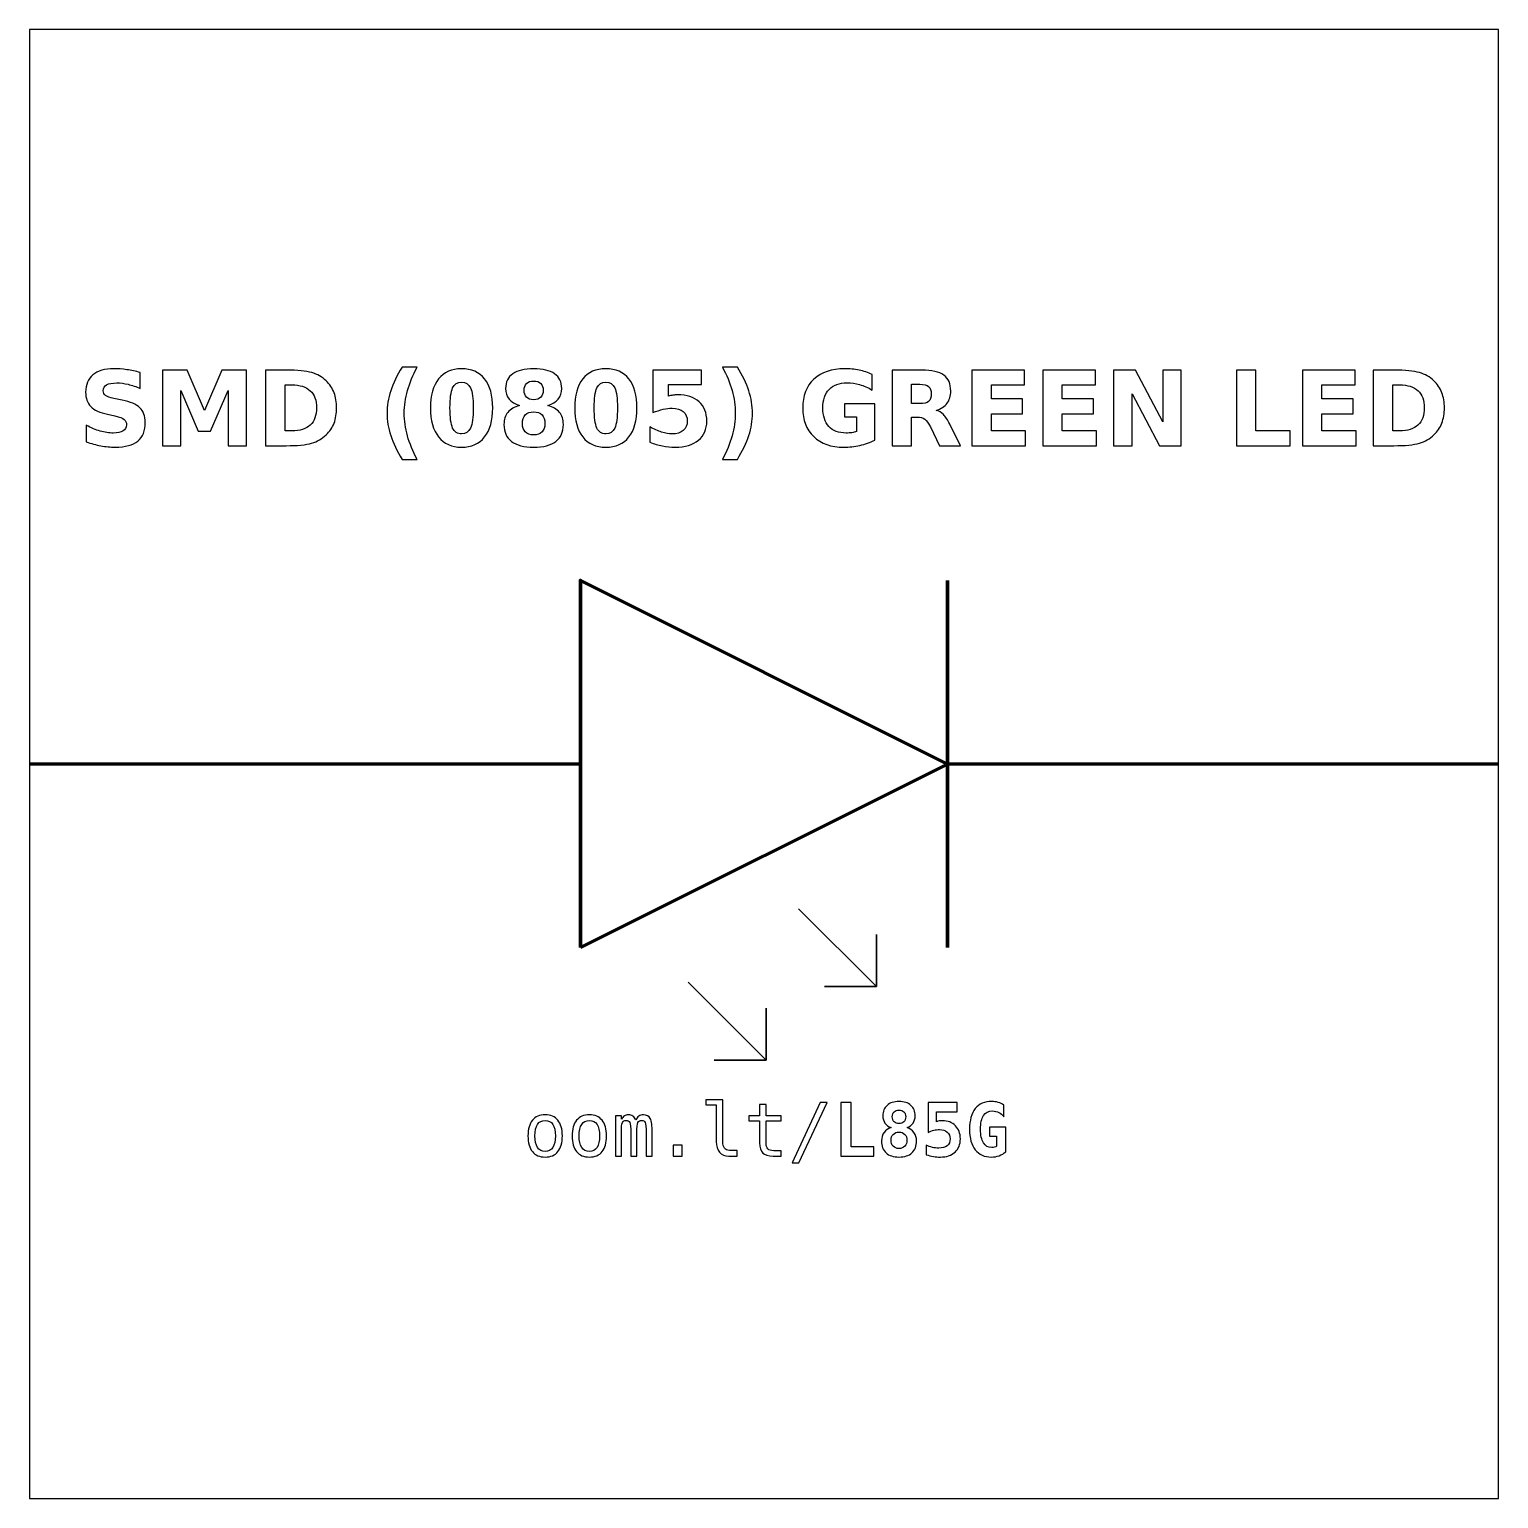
# Model space of a CAD drawing. Header units: centimetres. Extents: x -11.5 to -9.5, y -15.85 to -13.85.
import ezdxf

# ---------------------------------------------------------------- set-up
doc = ezdxf.new("R2010")
doc.units = ezdxf.units.CM
doc.header["$MEASUREMENT"] = 0
doc.layers.add('Layer 1', color=7, linetype='Continuous')

msp = doc.modelspace()

# ---------------------------------------------------------------- linework, layer by layer
at = {"layer": 'Layer 1', "color": 7}
msp.add_open_spline([(-11.5, -13.85), (-11.5, -13.85), (-9.5, -13.85), (-9.5, -13.85), (-9.5, -13.85), (-9.5, -13.85), (-9.5, -15.85), (-9.5, -15.85), (-9.5, -15.85), (-9.5, -15.85), (-11.5, -15.85), (-11.5, -15.85), (-11.5, -15.85), (-11.5, -15.85), (-11.5, -13.85), (-11.5, -13.85)], degree=3, knots=[0, 0, 0, 0, 0.25, 0.25, 0.25, 0.25, 0.5, 0.5, 0.5, 0.5, 0.75, 0.75, 0.75, 0.75, 1, 1, 1, 1], dxfattribs=at)
at = {"layer": 'Layer 1', "color": 250}
for points, knots in [([(-11.349, -14.31709), (-11.349, -14.31709), (-11.349, -14.33884), (-11.349, -14.33884), (-11.349, -14.33884), (-11.35465, -14.33632), (-11.36017, -14.33442), (-11.36553, -14.33313), (-11.36553, -14.33313), (-11.37092, -14.33183), (-11.376, -14.3312), (-11.38077, -14.3312), (-11.38077, -14.3312), (-11.3871, -14.3312), (-11.3918, -14.33207), (-11.39484, -14.33381), (-11.39484, -14.33381), (-11.39787, -14.33557), (-11.39938, -14.33828), (-11.39938, -14.34195), (-11.39938, -14.34195), (-11.39938, -14.3447), (-11.39837, -14.34686), (-11.39632, -14.34839), (-11.39632, -14.34839), (-11.39427, -14.34992), (-11.39056, -14.35126), (-11.38517, -14.35236), (-11.38517, -14.35236), (-11.38517, -14.35236), (-11.37388, -14.35462), (-11.37388, -14.35462), (-11.37388, -14.35462), (-11.36243, -14.35693), (-11.35432, -14.36041), (-11.3495, -14.36511), (-11.3495, -14.36511), (-11.34467, -14.36979), (-11.34225, -14.37645), (-11.34225, -14.38508), (-11.34225, -14.38508), (-11.34225, -14.39644), (-11.34561, -14.40488), (-11.35234, -14.41041), (-11.35234, -14.41041), (-11.35907, -14.41593), (-11.36934, -14.41871), (-11.38317, -14.41871), (-11.38317, -14.41871), (-11.38971, -14.41871), (-11.39625, -14.4181), (-11.40281, -14.41685), (-11.40281, -14.41685), (-11.40937, -14.4156), (-11.41596, -14.41377), (-11.42252, -14.41135), (-11.42252, -14.41135), (-11.42252, -14.41135), (-11.42252, -14.38896), (-11.42252, -14.38896), (-11.42252, -14.38896), (-11.41596, -14.39244), (-11.40961, -14.39507), (-11.40347, -14.39684), (-11.40347, -14.39684), (-11.39733, -14.3986), (-11.39143, -14.39949), (-11.38574, -14.39949), (-11.38574, -14.39949), (-11.37995, -14.39949), (-11.37551, -14.39853), (-11.37243, -14.3966), (-11.37243, -14.3966), (-11.36934, -14.39467), (-11.36782, -14.39192), (-11.36782, -14.38832), (-11.36782, -14.38832), (-11.36782, -14.38512), (-11.36885, -14.38263), (-11.37094, -14.38089), (-11.37094, -14.38089), (-11.37304, -14.37915), (-11.3772, -14.37758), (-11.38346, -14.37621), (-11.38346, -14.37621), (-11.38346, -14.37621), (-11.39373, -14.37393), (-11.39373, -14.37393), (-11.39373, -14.37393), (-11.40401, -14.37172), (-11.41154, -14.36822), (-11.41629, -14.36339), (-11.41629, -14.36339), (-11.42104, -14.35857), (-11.42341, -14.35206), (-11.42341, -14.3439), (-11.42341, -14.3439), (-11.42341, -14.33364), (-11.4201, -14.32576), (-11.41349, -14.32026), (-11.41349, -14.32026), (-11.40688, -14.31473), (-11.39738, -14.31198), (-11.38496, -14.31198), (-11.38496, -14.31198), (-11.37932, -14.31198), (-11.37351, -14.31241), (-11.36753, -14.31325), (-11.36753, -14.31325), (-11.36156, -14.3141), (-11.35538, -14.31537), (-11.349, -14.31709)], [0, 0, 0, 0, 0.0357143, 0.0357143, 0.0357143, 0.0357143, 0.0714286, 0.0714286, 0.0714286, 0.0714286, 0.1071429, 0.1071429, 0.1071429, 0.1071429, 0.1428571, 0.1428571, 0.1428571, 0.1428571, 0.1785714, 0.1785714, 0.1785714, 0.1785714, 0.2142857, 0.2142857, 0.2142857, 0.2142857, 0.25, 0.25, 0.25, 0.25, 0.2857143, 0.2857143, 0.2857143, 0.2857143, 0.3214286, 0.3214286, 0.3214286, 0.3214286, 0.3571429, 0.3571429, 0.3571429, 0.3571429, 0.3928571, 0.3928571, 0.3928571, 0.3928571, 0.4285714, 0.4285714, 0.4285714, 0.4285714, 0.4642857, 0.4642857, 0.4642857, 0.4642857, 0.5, 0.5, 0.5, 0.5, 0.5357143, 0.5357143, 0.5357143, 0.5357143, 0.5714286, 0.5714286, 0.5714286, 0.5714286, 0.6071429, 0.6071429, 0.6071429, 0.6071429, 0.6428571, 0.6428571, 0.6428571, 0.6428571, 0.6785714, 0.6785714, 0.6785714, 0.6785714, 0.7142857, 0.7142857, 0.7142857, 0.7142857, 0.75, 0.75, 0.75, 0.75, 0.7857143, 0.7857143, 0.7857143, 0.7857143, 0.8214286, 0.8214286, 0.8214286, 0.8214286, 0.8571429, 0.8571429, 0.8571429, 0.8571429, 0.8928571, 0.8928571, 0.8928571, 0.8928571, 0.9285714, 0.9285714, 0.9285714, 0.9285714, 0.9642857, 0.9642857, 0.9642857, 0.9642857, 1, 1, 1, 1]), ([(-11.31897, -14.31384), (-11.31897, -14.31384), (-11.28522, -14.31384), (-11.28522, -14.31384), (-11.28522, -14.31384), (-11.28522, -14.31384), (-11.26177, -14.3689), (-11.26177, -14.3689), (-11.26177, -14.3689), (-11.26177, -14.3689), (-11.23821, -14.31384), (-11.23821, -14.31384), (-11.23821, -14.31384), (-11.23821, -14.31384), (-11.20453, -14.31384), (-11.20453, -14.31384), (-11.20453, -14.31384), (-11.20453, -14.31384), (-11.20453, -14.41671), (-11.20453, -14.41671), (-11.20453, -14.41671), (-11.20453, -14.41671), (-11.2296, -14.41671), (-11.2296, -14.41671), (-11.2296, -14.41671), (-11.2296, -14.41671), (-11.2296, -14.34147), (-11.2296, -14.34147), (-11.2296, -14.34147), (-11.2296, -14.34147), (-11.25331, -14.39693), (-11.25331, -14.39693), (-11.25331, -14.39693), (-11.25331, -14.39693), (-11.27012, -14.39693), (-11.27012, -14.39693), (-11.27012, -14.39693), (-11.27012, -14.39693), (-11.29383, -14.34147), (-11.29383, -14.34147), (-11.29383, -14.34147), (-11.29383, -14.34147), (-11.29383, -14.41671), (-11.29383, -14.41671), (-11.29383, -14.41671), (-11.29383, -14.41671), (-11.31897, -14.41671), (-11.31897, -14.41671), (-11.31897, -14.41671), (-11.31897, -14.41671), (-11.31897, -14.31384), (-11.31897, -14.31384)], [0, 0, 0, 0, 0.0769231, 0.0769231, 0.0769231, 0.0769231, 0.1538462, 0.1538462, 0.1538462, 0.1538462, 0.2307692, 0.2307692, 0.2307692, 0.2307692, 0.3076923, 0.3076923, 0.3076923, 0.3076923, 0.3846154, 0.3846154, 0.3846154, 0.3846154, 0.4615385, 0.4615385, 0.4615385, 0.4615385, 0.5384615, 0.5384615, 0.5384615, 0.5384615, 0.6153846, 0.6153846, 0.6153846, 0.6153846, 0.6923077, 0.6923077, 0.6923077, 0.6923077, 0.7692308, 0.7692308, 0.7692308, 0.7692308, 0.8461538, 0.8461538, 0.8461538, 0.8461538, 0.9230769, 0.9230769, 0.9230769, 0.9230769, 1, 1, 1, 1]), ([(-11.17854, -14.31384), (-11.17854, -14.31384), (-11.15055, -14.31384), (-11.15055, -14.31384), (-11.15055, -14.31384), (-11.13494, -14.31384), (-11.12332, -14.31495), (-11.11568, -14.31718), (-11.11568, -14.31718), (-11.10803, -14.31941), (-11.10147, -14.32318), (-11.09599, -14.32852), (-11.09599, -14.32852), (-11.09117, -14.33315), (-11.0876, -14.33851), (-11.08524, -14.34458), (-11.08524, -14.34458), (-11.08292, -14.35062), (-11.08174, -14.35749), (-11.08174, -14.36518), (-11.08174, -14.36518), (-11.08174, -14.37294), (-11.08292, -14.37986), (-11.08524, -14.38595), (-11.08524, -14.38595), (-11.0876, -14.39204), (-11.09117, -14.3974), (-11.09599, -14.40203), (-11.09599, -14.40203), (-11.10152, -14.40737), (-11.10813, -14.41114), (-11.11584, -14.41337), (-11.11584, -14.41337), (-11.12356, -14.4156), (-11.13513, -14.41671), (-11.15055, -14.41671), (-11.15055, -14.41671), (-11.15055, -14.41671), (-11.17854, -14.41671), (-11.17854, -14.41671), (-11.17854, -14.41671), (-11.17854, -14.41671), (-11.17854, -14.31384), (-11.17854, -14.31384)], [0, 0, 0, 0, 0.0909091, 0.0909091, 0.0909091, 0.0909091, 0.1818182, 0.1818182, 0.1818182, 0.1818182, 0.2727273, 0.2727273, 0.2727273, 0.2727273, 0.3636364, 0.3636364, 0.3636364, 0.3636364, 0.4545455, 0.4545455, 0.4545455, 0.4545455, 0.5454545, 0.5454545, 0.5454545, 0.5454545, 0.6363636, 0.6363636, 0.6363636, 0.6363636, 0.7272727, 0.7272727, 0.7272727, 0.7272727, 0.8181818, 0.8181818, 0.8181818, 0.8181818, 0.9090909, 0.9090909, 0.9090909, 0.9090909, 1, 1, 1, 1]), ([(-10.97205, -14.43531), (-10.97205, -14.43531), (-10.99251, -14.43531), (-10.99251, -14.43531), (-10.99251, -14.43531), (-10.99954, -14.42398), (-11.00474, -14.41318), (-11.00808, -14.40295), (-11.00808, -14.40295), (-11.01144, -14.39274), (-11.01311, -14.38261), (-11.01311, -14.37254), (-11.01311, -14.37254), (-11.01311, -14.36248), (-11.01142, -14.35229), (-11.00806, -14.34199), (-11.00806, -14.34199), (-11.00467, -14.33167), (-10.9995, -14.3209), (-10.99251, -14.30963), (-10.99251, -14.30963), (-10.99251, -14.30963), (-10.97205, -14.30963), (-10.97205, -14.30963), (-10.97205, -14.30963), (-10.97793, -14.32052), (-10.98233, -14.33117), (-10.98527, -14.34157), (-10.98527, -14.34157), (-10.98821, -14.35196), (-10.98969, -14.36224), (-10.98969, -14.3724), (-10.98969, -14.3724), (-10.98969, -14.38256), (-10.98823, -14.39284), (-10.98532, -14.40328), (-10.98532, -14.40328), (-10.9824, -14.4137), (-10.97798, -14.42438), (-10.97205, -14.43531)], [0, 0, 0, 0, 0.1, 0.1, 0.1, 0.1, 0.2, 0.2, 0.2, 0.2, 0.3, 0.3, 0.3, 0.3, 0.4, 0.4, 0.4, 0.4, 0.5, 0.5, 0.5, 0.5, 0.6, 0.6, 0.6, 0.6, 0.7, 0.7, 0.7, 0.7, 0.8, 0.8, 0.8, 0.8, 0.9, 0.9, 0.9, 0.9, 1, 1, 1, 1]), ([(-10.86932, -14.36537), (-10.86932, -14.38242), (-10.87299, -14.39557), (-10.88035, -14.40483), (-10.88035, -14.40483), (-10.88769, -14.41408), (-10.89813, -14.41871), (-10.91163, -14.41871), (-10.91163, -14.41871), (-10.92518, -14.41871), (-10.93564, -14.41408), (-10.94298, -14.40483), (-10.94298, -14.40483), (-10.95034, -14.39557), (-10.95401, -14.38242), (-10.95401, -14.36537), (-10.95401, -14.36537), (-10.95401, -14.3483), (-10.95034, -14.33512), (-10.94298, -14.32586), (-10.94298, -14.32586), (-10.93564, -14.31662), (-10.92518, -14.31198), (-10.91163, -14.31198), (-10.91163, -14.31198), (-10.89813, -14.31198), (-10.88769, -14.31662), (-10.88035, -14.32586), (-10.88035, -14.32586), (-10.87299, -14.33512), (-10.86932, -14.3483), (-10.86932, -14.36537)], [0, 0, 0, 0, 0.125, 0.125, 0.125, 0.125, 0.25, 0.25, 0.25, 0.25, 0.375, 0.375, 0.375, 0.375, 0.5, 0.5, 0.5, 0.5, 0.625, 0.625, 0.625, 0.625, 0.75, 0.75, 0.75, 0.75, 0.875, 0.875, 0.875, 0.875, 1, 1, 1, 1]), ([(-10.83282, -14.36194), (-10.83905, -14.36005), (-10.84376, -14.35716), (-10.84693, -14.35326), (-10.84693, -14.35326), (-10.85011, -14.34935), (-10.85168, -14.34449), (-10.85168, -14.33865), (-10.85168, -14.33865), (-10.85168, -14.32997), (-10.84844, -14.32334), (-10.84197, -14.3188), (-10.84197, -14.3188), (-10.8355, -14.31426), (-10.82598, -14.31198), (-10.81344, -14.31198), (-10.81344, -14.31198), (-10.801, -14.31198), (-10.79152, -14.31424), (-10.78505, -14.31878), (-10.78505, -14.31878), (-10.77859, -14.3233), (-10.77534, -14.32993), (-10.77534, -14.33865), (-10.77534, -14.33865), (-10.77534, -14.34449), (-10.77694, -14.34935), (-10.78011, -14.35326), (-10.78011, -14.35326), (-10.78331, -14.35716), (-10.78804, -14.36005), (-10.79427, -14.36194), (-10.79427, -14.36194), (-10.78729, -14.36386), (-10.78202, -14.36699), (-10.77847, -14.37134), (-10.77847, -14.37134), (-10.77492, -14.37567), (-10.77313, -14.38115), (-10.77313, -14.38778), (-10.77313, -14.38778), (-10.77313, -14.39797), (-10.77652, -14.40568), (-10.78329, -14.41088), (-10.78329, -14.41088), (-10.79006, -14.4161), (-10.80013, -14.41871), (-10.81344, -14.41871), (-10.81344, -14.41871), (-10.82682, -14.41871), (-10.83691, -14.4161), (-10.84373, -14.41088), (-10.84373, -14.41088), (-10.85055, -14.40568), (-10.85396, -14.39797), (-10.85396, -14.38778), (-10.85396, -14.38778), (-10.85396, -14.38115), (-10.85217, -14.37567), (-10.84862, -14.37134), (-10.84862, -14.37134), (-10.84507, -14.36699), (-10.8398, -14.36386), (-10.83282, -14.36194)], [0, 0, 0, 0, 0.0625, 0.0625, 0.0625, 0.0625, 0.125, 0.125, 0.125, 0.125, 0.1875, 0.1875, 0.1875, 0.1875, 0.25, 0.25, 0.25, 0.25, 0.3125, 0.3125, 0.3125, 0.3125, 0.375, 0.375, 0.375, 0.375, 0.4375, 0.4375, 0.4375, 0.4375, 0.5, 0.5, 0.5, 0.5, 0.5625, 0.5625, 0.5625, 0.5625, 0.625, 0.625, 0.625, 0.625, 0.6875, 0.6875, 0.6875, 0.6875, 0.75, 0.75, 0.75, 0.75, 0.8125, 0.8125, 0.8125, 0.8125, 0.875, 0.875, 0.875, 0.875, 0.9375, 0.9375, 0.9375, 0.9375, 1, 1, 1, 1]), ([(-10.67294, -14.36537), (-10.67294, -14.38242), (-10.67661, -14.39557), (-10.68397, -14.40483), (-10.68397, -14.40483), (-10.69131, -14.41408), (-10.70175, -14.41871), (-10.71525, -14.41871), (-10.71525, -14.41871), (-10.7288, -14.41871), (-10.73926, -14.41408), (-10.7466, -14.40483), (-10.7466, -14.40483), (-10.75396, -14.39557), (-10.75763, -14.38242), (-10.75763, -14.36537), (-10.75763, -14.36537), (-10.75763, -14.3483), (-10.75396, -14.33512), (-10.7466, -14.32586), (-10.7466, -14.32586), (-10.73926, -14.31662), (-10.7288, -14.31198), (-10.71525, -14.31198), (-10.71525, -14.31198), (-10.70175, -14.31198), (-10.69131, -14.31662), (-10.68397, -14.32586), (-10.68397, -14.32586), (-10.67661, -14.33512), (-10.67294, -14.3483), (-10.67294, -14.36537)], [0, 0, 0, 0, 0.125, 0.125, 0.125, 0.125, 0.25, 0.25, 0.25, 0.25, 0.375, 0.375, 0.375, 0.375, 0.5, 0.5, 0.5, 0.5, 0.625, 0.625, 0.625, 0.625, 0.75, 0.75, 0.75, 0.75, 0.875, 0.875, 0.875, 0.875, 1, 1, 1, 1]), ([(-10.65123, -14.31384), (-10.65123, -14.31384), (-10.58529, -14.31384), (-10.58529, -14.31384), (-10.58529, -14.31384), (-10.58529, -14.31384), (-10.58529, -14.33334), (-10.58529, -14.33334), (-10.58529, -14.33334), (-10.58529, -14.33334), (-10.63009, -14.33334), (-10.63009, -14.33334), (-10.63009, -14.33334), (-10.63009, -14.33334), (-10.63009, -14.34926), (-10.63009, -14.34926), (-10.63009, -14.34926), (-10.62807, -14.34872), (-10.62604, -14.3483), (-10.624, -14.34799), (-10.624, -14.34799), (-10.62195, -14.34768), (-10.61981, -14.34754), (-10.61762, -14.34754), (-10.61762, -14.34754), (-10.60507, -14.34754), (-10.59531, -14.35067), (-10.58832, -14.35695), (-10.58832, -14.35695), (-10.58134, -14.36321), (-10.57786, -14.37195), (-10.57786, -14.38315), (-10.57786, -14.38315), (-10.57786, -14.39427), (-10.58167, -14.40298), (-10.58926, -14.40928), (-10.58926, -14.40928), (-10.59686, -14.41556), (-10.60742, -14.41871), (-10.62092, -14.41871), (-10.62092, -14.41871), (-10.62675, -14.41871), (-10.63254, -14.41814), (-10.63825, -14.41702), (-10.63825, -14.41702), (-10.64397, -14.41589), (-10.64966, -14.41419), (-10.6553, -14.41189), (-10.6553, -14.41189), (-10.6553, -14.41189), (-10.6553, -14.391), (-10.6553, -14.391), (-10.6553, -14.391), (-10.6497, -14.39423), (-10.64439, -14.39663), (-10.63936, -14.39822), (-10.63936, -14.39822), (-10.63432, -14.39985), (-10.62957, -14.40065), (-10.62513, -14.40065), (-10.62513, -14.40065), (-10.61868, -14.40065), (-10.61363, -14.39907), (-10.60993, -14.39592), (-10.60993, -14.39592), (-10.60624, -14.39279), (-10.60438, -14.38854), (-10.60438, -14.38315), (-10.60438, -14.38315), (-10.60438, -14.37774), (-10.60624, -14.37348), (-10.60993, -14.37036), (-10.60993, -14.37036), (-10.61363, -14.36723), (-10.61868, -14.36568), (-10.62513, -14.36568), (-10.62513, -14.36568), (-10.62894, -14.36568), (-10.63301, -14.36617), (-10.63731, -14.36716), (-10.63731, -14.36716), (-10.64164, -14.36814), (-10.64627, -14.36967), (-10.65123, -14.37174), (-10.65123, -14.37174), (-10.65123, -14.37174), (-10.65123, -14.31384), (-10.65123, -14.31384)], [0, 0, 0, 0, 0.0454545, 0.0454545, 0.0454545, 0.0454545, 0.0909091, 0.0909091, 0.0909091, 0.0909091, 0.1363636, 0.1363636, 0.1363636, 0.1363636, 0.1818182, 0.1818182, 0.1818182, 0.1818182, 0.2272727, 0.2272727, 0.2272727, 0.2272727, 0.2727273, 0.2727273, 0.2727273, 0.2727273, 0.3181818, 0.3181818, 0.3181818, 0.3181818, 0.3636364, 0.3636364, 0.3636364, 0.3636364, 0.4090909, 0.4090909, 0.4090909, 0.4090909, 0.4545455, 0.4545455, 0.4545455, 0.4545455, 0.5, 0.5, 0.5, 0.5, 0.5454545, 0.5454545, 0.5454545, 0.5454545, 0.5909091, 0.5909091, 0.5909091, 0.5909091, 0.6363636, 0.6363636, 0.6363636, 0.6363636, 0.6818182, 0.6818182, 0.6818182, 0.6818182, 0.7272727, 0.7272727, 0.7272727, 0.7272727, 0.7727273, 0.7727273, 0.7727273, 0.7727273, 0.8181818, 0.8181818, 0.8181818, 0.8181818, 0.8636364, 0.8636364, 0.8636364, 0.8636364, 0.9090909, 0.9090909, 0.9090909, 0.9090909, 0.9545455, 0.9545455, 0.9545455, 0.9545455, 1, 1, 1, 1]), ([(-10.55671, -14.43531), (-10.55083, -14.42438), (-10.54641, -14.4137), (-10.54347, -14.40328), (-10.54347, -14.40328), (-10.54053, -14.39284), (-10.53907, -14.38256), (-10.53907, -14.3724), (-10.53907, -14.3724), (-10.53907, -14.36224), (-10.54053, -14.35196), (-10.54347, -14.34157), (-10.54347, -14.34157), (-10.54641, -14.33117), (-10.55083, -14.32052), (-10.55671, -14.30963), (-10.55671, -14.30963), (-10.55671, -14.30963), (-10.53625, -14.30963), (-10.53625, -14.30963), (-10.53625, -14.30963), (-10.52927, -14.3209), (-10.52409, -14.33167), (-10.5207, -14.34199), (-10.5207, -14.34199), (-10.51734, -14.35229), (-10.51565, -14.36248), (-10.51565, -14.37254), (-10.51565, -14.37254), (-10.51565, -14.38261), (-10.51732, -14.39274), (-10.52068, -14.40295), (-10.52068, -14.40295), (-10.52402, -14.41318), (-10.52922, -14.42398), (-10.53625, -14.43531), (-10.53625, -14.43531), (-10.53625, -14.43531), (-10.55671, -14.43531), (-10.55671, -14.43531)], [0, 0, 0, 0, 0.1, 0.1, 0.1, 0.1, 0.2, 0.2, 0.2, 0.2, 0.3, 0.3, 0.3, 0.3, 0.4, 0.4, 0.4, 0.4, 0.5, 0.5, 0.5, 0.5, 0.6, 0.6, 0.6, 0.6, 0.7, 0.7, 0.7, 0.7, 0.8, 0.8, 0.8, 0.8, 0.9, 0.9, 0.9, 0.9, 1, 1, 1, 1]), ([(-10.34895, -14.40907), (-10.35556, -14.41229), (-10.36242, -14.41469), (-10.36955, -14.41631), (-10.36955, -14.41631), (-10.37668, -14.41791), (-10.38401, -14.41871), (-10.39161, -14.41871), (-10.39161, -14.41871), (-10.40873, -14.41871), (-10.4223, -14.41391), (-10.43232, -14.40434), (-10.43232, -14.40434), (-10.44234, -14.39477), (-10.44735, -14.38179), (-10.44735, -14.36537), (-10.44735, -14.36537), (-10.44735, -14.34879), (-10.44224, -14.33576), (-10.43206, -14.32623), (-10.43206, -14.32623), (-10.42185, -14.31673), (-10.40788, -14.31198), (-10.39015, -14.31198), (-10.39015, -14.31198), (-10.38331, -14.31198), (-10.37675, -14.31262), (-10.37047, -14.31391), (-10.37047, -14.31391), (-10.36421, -14.3152), (-10.35828, -14.31711), (-10.35273, -14.31963), (-10.35273, -14.31963), (-10.35273, -14.31963), (-10.35273, -14.34091), (-10.35273, -14.34091), (-10.35273, -14.34091), (-10.35847, -14.33764), (-10.36419, -14.33522), (-10.36986, -14.33362), (-10.36986, -14.33362), (-10.37552, -14.332), (-10.38121, -14.3312), (-10.38691, -14.3312), (-10.38691, -14.3312), (-10.39749, -14.3312), (-10.40563, -14.33416), (-10.41134, -14.34006), (-10.41134, -14.34006), (-10.41706, -14.34597), (-10.41993, -14.35441), (-10.41993, -14.36537), (-10.41993, -14.36537), (-10.41993, -14.37626), (-10.41717, -14.38468), (-10.41165, -14.3906), (-10.41165, -14.3906), (-10.40614, -14.39653), (-10.39831, -14.39949), (-10.38815, -14.39949), (-10.38815, -14.39949), (-10.3854, -14.39949), (-10.38284, -14.39933), (-10.38046, -14.39898), (-10.38046, -14.39898), (-10.37809, -14.39862), (-10.37597, -14.39808), (-10.37409, -14.39735), (-10.37409, -14.39735), (-10.37409, -14.39735), (-10.37409, -14.37736), (-10.37409, -14.37736), (-10.37409, -14.37736), (-10.37409, -14.37736), (-10.39027, -14.37736), (-10.39027, -14.37736), (-10.39027, -14.37736), (-10.39027, -14.37736), (-10.39027, -14.35958), (-10.39027, -14.35958), (-10.39027, -14.35958), (-10.39027, -14.35958), (-10.34895, -14.35958), (-10.34895, -14.35958), (-10.34895, -14.35958), (-10.34895, -14.35958), (-10.34895, -14.40907), (-10.34895, -14.40907)], [0, 0, 0, 0, 0.0454545, 0.0454545, 0.0454545, 0.0454545, 0.0909091, 0.0909091, 0.0909091, 0.0909091, 0.1363636, 0.1363636, 0.1363636, 0.1363636, 0.1818182, 0.1818182, 0.1818182, 0.1818182, 0.2272727, 0.2272727, 0.2272727, 0.2272727, 0.2727273, 0.2727273, 0.2727273, 0.2727273, 0.3181818, 0.3181818, 0.3181818, 0.3181818, 0.3636364, 0.3636364, 0.3636364, 0.3636364, 0.4090909, 0.4090909, 0.4090909, 0.4090909, 0.4545455, 0.4545455, 0.4545455, 0.4545455, 0.5, 0.5, 0.5, 0.5, 0.5454545, 0.5454545, 0.5454545, 0.5454545, 0.5909091, 0.5909091, 0.5909091, 0.5909091, 0.6363636, 0.6363636, 0.6363636, 0.6363636, 0.6818182, 0.6818182, 0.6818182, 0.6818182, 0.7272727, 0.7272727, 0.7272727, 0.7272727, 0.7727273, 0.7727273, 0.7727273, 0.7727273, 0.8181818, 0.8181818, 0.8181818, 0.8181818, 0.8636364, 0.8636364, 0.8636364, 0.8636364, 0.9090909, 0.9090909, 0.9090909, 0.9090909, 0.9545455, 0.9545455, 0.9545455, 0.9545455, 1, 1, 1, 1]), ([(-10.29906, -14.37779), (-10.29906, -14.37779), (-10.29906, -14.41671), (-10.29906, -14.41671), (-10.29906, -14.41671), (-10.29906, -14.41671), (-10.32559, -14.41671), (-10.32559, -14.41671), (-10.32559, -14.41671), (-10.32559, -14.41671), (-10.32559, -14.31384), (-10.32559, -14.31384), (-10.32559, -14.31384), (-10.32559, -14.31384), (-10.28507, -14.31384), (-10.28507, -14.31384), (-10.28507, -14.31384), (-10.27152, -14.31384), (-10.26157, -14.31612), (-10.25527, -14.32066), (-10.25527, -14.32066), (-10.24895, -14.3252), (-10.24579, -14.3324), (-10.24579, -14.34223), (-10.24579, -14.34223), (-10.24579, -14.34902), (-10.24744, -14.35462), (-10.25071, -14.35897), (-10.25071, -14.35897), (-10.254, -14.36335), (-10.25896, -14.36657), (-10.26557, -14.36862), (-10.26557, -14.36862), (-10.26195, -14.36946), (-10.25868, -14.37132), (-10.25581, -14.37424), (-10.25581, -14.37424), (-10.25294, -14.37715), (-10.25005, -14.38157), (-10.24711, -14.3875), (-10.24711, -14.3875), (-10.24711, -14.3875), (-10.23269, -14.41671), (-10.23269, -14.41671), (-10.23269, -14.41671), (-10.23269, -14.41671), (-10.26096, -14.41671), (-10.26096, -14.41671), (-10.26096, -14.41671), (-10.26096, -14.41671), (-10.2735, -14.39115), (-10.2735, -14.39115), (-10.2735, -14.39115), (-10.27601, -14.38602), (-10.27858, -14.38249), (-10.28119, -14.38061), (-10.28119, -14.38061), (-10.28378, -14.37873), (-10.28723, -14.37779), (-10.29156, -14.37779), (-10.29156, -14.37779), (-10.29156, -14.37779), (-10.29906, -14.37779), (-10.29906, -14.37779)], [0, 0, 0, 0, 0.0625, 0.0625, 0.0625, 0.0625, 0.125, 0.125, 0.125, 0.125, 0.1875, 0.1875, 0.1875, 0.1875, 0.25, 0.25, 0.25, 0.25, 0.3125, 0.3125, 0.3125, 0.3125, 0.375, 0.375, 0.375, 0.375, 0.4375, 0.4375, 0.4375, 0.4375, 0.5, 0.5, 0.5, 0.5, 0.5625, 0.5625, 0.5625, 0.5625, 0.625, 0.625, 0.625, 0.625, 0.6875, 0.6875, 0.6875, 0.6875, 0.75, 0.75, 0.75, 0.75, 0.8125, 0.8125, 0.8125, 0.8125, 0.875, 0.875, 0.875, 0.875, 0.9375, 0.9375, 0.9375, 0.9375, 1, 1, 1, 1]), ([(-10.21694, -14.31384), (-10.21694, -14.31384), (-10.14535, -14.31384), (-10.14535, -14.31384), (-10.14535, -14.31384), (-10.14535, -14.31384), (-10.14535, -14.3339), (-10.14535, -14.3339), (-10.14535, -14.3339), (-10.14535, -14.3339), (-10.19041, -14.3339), (-10.19041, -14.3339), (-10.19041, -14.3339), (-10.19041, -14.3339), (-10.19041, -14.35305), (-10.19041, -14.35305), (-10.19041, -14.35305), (-10.19041, -14.35305), (-10.14806, -14.35305), (-10.14806, -14.35305), (-10.14806, -14.35305), (-10.14806, -14.35305), (-10.14806, -14.37311), (-10.14806, -14.37311), (-10.14806, -14.37311), (-10.14806, -14.37311), (-10.19041, -14.37311), (-10.19041, -14.37311), (-10.19041, -14.37311), (-10.19041, -14.37311), (-10.19041, -14.39665), (-10.19041, -14.39665), (-10.19041, -14.39665), (-10.19041, -14.39665), (-10.14385, -14.39665), (-10.14385, -14.39665), (-10.14385, -14.39665), (-10.14385, -14.39665), (-10.14385, -14.41671), (-10.14385, -14.41671), (-10.14385, -14.41671), (-10.14385, -14.41671), (-10.21694, -14.41671), (-10.21694, -14.41671), (-10.21694, -14.41671), (-10.21694, -14.41671), (-10.21694, -14.31384), (-10.21694, -14.31384)], [0, 0, 0, 0, 0.0833333, 0.0833333, 0.0833333, 0.0833333, 0.1666667, 0.1666667, 0.1666667, 0.1666667, 0.25, 0.25, 0.25, 0.25, 0.3333333, 0.3333333, 0.3333333, 0.3333333, 0.4166667, 0.4166667, 0.4166667, 0.4166667, 0.5, 0.5, 0.5, 0.5, 0.5833333, 0.5833333, 0.5833333, 0.5833333, 0.6666667, 0.6666667, 0.6666667, 0.6666667, 0.75, 0.75, 0.75, 0.75, 0.8333333, 0.8333333, 0.8333333, 0.8333333, 0.9166667, 0.9166667, 0.9166667, 0.9166667, 1, 1, 1, 1]), ([(-10.12054, -14.31384), (-10.12054, -14.31384), (-10.04895, -14.31384), (-10.04895, -14.31384), (-10.04895, -14.31384), (-10.04895, -14.31384), (-10.04895, -14.3339), (-10.04895, -14.3339), (-10.04895, -14.3339), (-10.04895, -14.3339), (-10.09401, -14.3339), (-10.09401, -14.3339), (-10.09401, -14.3339), (-10.09401, -14.3339), (-10.09401, -14.35305), (-10.09401, -14.35305), (-10.09401, -14.35305), (-10.09401, -14.35305), (-10.05166, -14.35305), (-10.05166, -14.35305), (-10.05166, -14.35305), (-10.05166, -14.35305), (-10.05166, -14.37311), (-10.05166, -14.37311), (-10.05166, -14.37311), (-10.05166, -14.37311), (-10.09401, -14.37311), (-10.09401, -14.37311), (-10.09401, -14.37311), (-10.09401, -14.37311), (-10.09401, -14.39665), (-10.09401, -14.39665), (-10.09401, -14.39665), (-10.09401, -14.39665), (-10.04745, -14.39665), (-10.04745, -14.39665), (-10.04745, -14.39665), (-10.04745, -14.39665), (-10.04745, -14.41671), (-10.04745, -14.41671), (-10.04745, -14.41671), (-10.04745, -14.41671), (-10.12054, -14.41671), (-10.12054, -14.41671), (-10.12054, -14.41671), (-10.12054, -14.41671), (-10.12054, -14.31384), (-10.12054, -14.31384)], [0, 0, 0, 0, 0.0833333, 0.0833333, 0.0833333, 0.0833333, 0.1666667, 0.1666667, 0.1666667, 0.1666667, 0.25, 0.25, 0.25, 0.25, 0.3333333, 0.3333333, 0.3333333, 0.3333333, 0.4166667, 0.4166667, 0.4166667, 0.4166667, 0.5, 0.5, 0.5, 0.5, 0.5833333, 0.5833333, 0.5833333, 0.5833333, 0.6666667, 0.6666667, 0.6666667, 0.6666667, 0.75, 0.75, 0.75, 0.75, 0.8333333, 0.8333333, 0.8333333, 0.8333333, 0.9166667, 0.9166667, 0.9166667, 0.9166667, 1, 1, 1, 1]), ([(-10.02414, -14.31384), (-10.02414, -14.31384), (-9.99451, -14.31384), (-9.99451, -14.31384), (-9.99451, -14.31384), (-9.99451, -14.31384), (-9.95709, -14.3844), (-9.95709, -14.3844), (-9.95709, -14.3844), (-9.95709, -14.3844), (-9.95709, -14.31384), (-9.95709, -14.31384), (-9.95709, -14.31384), (-9.95709, -14.31384), (-9.93195, -14.31384), (-9.93195, -14.31384), (-9.93195, -14.31384), (-9.93195, -14.31384), (-9.93195, -14.41671), (-9.93195, -14.41671), (-9.93195, -14.41671), (-9.93195, -14.41671), (-9.96158, -14.41671), (-9.96158, -14.41671), (-9.96158, -14.41671), (-9.96158, -14.41671), (-9.999, -14.34615), (-9.999, -14.34615), (-9.999, -14.34615), (-9.999, -14.34615), (-9.999, -14.41671), (-9.999, -14.41671), (-9.999, -14.41671), (-9.999, -14.41671), (-10.02414, -14.41671), (-10.02414, -14.41671), (-10.02414, -14.41671), (-10.02414, -14.41671), (-10.02414, -14.31384), (-10.02414, -14.31384)], [0, 0, 0, 0, 0.1, 0.1, 0.1, 0.1, 0.2, 0.2, 0.2, 0.2, 0.3, 0.3, 0.3, 0.3, 0.4, 0.4, 0.4, 0.4, 0.5, 0.5, 0.5, 0.5, 0.6, 0.6, 0.6, 0.6, 0.7, 0.7, 0.7, 0.7, 0.8, 0.8, 0.8, 0.8, 0.9, 0.9, 0.9, 0.9, 1, 1, 1, 1]), ([(-9.85692, -14.31384), (-9.85692, -14.31384), (-9.83039, -14.31384), (-9.83039, -14.31384), (-9.83039, -14.31384), (-9.83039, -14.31384), (-9.83039, -14.39665), (-9.83039, -14.39665), (-9.83039, -14.39665), (-9.83039, -14.39665), (-9.78383, -14.39665), (-9.78383, -14.39665), (-9.78383, -14.39665), (-9.78383, -14.39665), (-9.78383, -14.41671), (-9.78383, -14.41671), (-9.78383, -14.41671), (-9.78383, -14.41671), (-9.85692, -14.41671), (-9.85692, -14.41671), (-9.85692, -14.41671), (-9.85692, -14.41671), (-9.85692, -14.31384), (-9.85692, -14.31384)], [0, 0, 0, 0, 0.1666667, 0.1666667, 0.1666667, 0.1666667, 0.3333333, 0.3333333, 0.3333333, 0.3333333, 0.5, 0.5, 0.5, 0.5, 0.6666667, 0.6666667, 0.6666667, 0.6666667, 0.8333333, 0.8333333, 0.8333333, 0.8333333, 1, 1, 1, 1]), ([(-9.76701, -14.31384), (-9.76701, -14.31384), (-9.69542, -14.31384), (-9.69542, -14.31384), (-9.69542, -14.31384), (-9.69542, -14.31384), (-9.69542, -14.3339), (-9.69542, -14.3339), (-9.69542, -14.3339), (-9.69542, -14.3339), (-9.74048, -14.3339), (-9.74048, -14.3339), (-9.74048, -14.3339), (-9.74048, -14.3339), (-9.74048, -14.35305), (-9.74048, -14.35305), (-9.74048, -14.35305), (-9.74048, -14.35305), (-9.69813, -14.35305), (-9.69813, -14.35305), (-9.69813, -14.35305), (-9.69813, -14.35305), (-9.69813, -14.37311), (-9.69813, -14.37311), (-9.69813, -14.37311), (-9.69813, -14.37311), (-9.74048, -14.37311), (-9.74048, -14.37311), (-9.74048, -14.37311), (-9.74048, -14.37311), (-9.74048, -14.39665), (-9.74048, -14.39665), (-9.74048, -14.39665), (-9.74048, -14.39665), (-9.69392, -14.39665), (-9.69392, -14.39665), (-9.69392, -14.39665), (-9.69392, -14.39665), (-9.69392, -14.41671), (-9.69392, -14.41671), (-9.69392, -14.41671), (-9.69392, -14.41671), (-9.76701, -14.41671), (-9.76701, -14.41671), (-9.76701, -14.41671), (-9.76701, -14.41671), (-9.76701, -14.31384), (-9.76701, -14.31384)], [0, 0, 0, 0, 0.0833333, 0.0833333, 0.0833333, 0.0833333, 0.1666667, 0.1666667, 0.1666667, 0.1666667, 0.25, 0.25, 0.25, 0.25, 0.3333333, 0.3333333, 0.3333333, 0.3333333, 0.4166667, 0.4166667, 0.4166667, 0.4166667, 0.5, 0.5, 0.5, 0.5, 0.5833333, 0.5833333, 0.5833333, 0.5833333, 0.6666667, 0.6666667, 0.6666667, 0.6666667, 0.75, 0.75, 0.75, 0.75, 0.8333333, 0.8333333, 0.8333333, 0.8333333, 0.9166667, 0.9166667, 0.9166667, 0.9166667, 1, 1, 1, 1]), ([(-9.67061, -14.31384), (-9.67061, -14.31384), (-9.64262, -14.31384), (-9.64262, -14.31384), (-9.64262, -14.31384), (-9.62701, -14.31384), (-9.61539, -14.31495), (-9.60775, -14.31718), (-9.60775, -14.31718), (-9.6001, -14.31941), (-9.59354, -14.32318), (-9.58806, -14.32852), (-9.58806, -14.32852), (-9.58324, -14.33315), (-9.57967, -14.33851), (-9.57731, -14.34458), (-9.57731, -14.34458), (-9.57499, -14.35062), (-9.57381, -14.35749), (-9.57381, -14.36518), (-9.57381, -14.36518), (-9.57381, -14.37294), (-9.57499, -14.37986), (-9.57731, -14.38595), (-9.57731, -14.38595), (-9.57967, -14.39204), (-9.58324, -14.3974), (-9.58806, -14.40203), (-9.58806, -14.40203), (-9.59359, -14.40737), (-9.6002, -14.41114), (-9.60791, -14.41337), (-9.60791, -14.41337), (-9.61563, -14.4156), (-9.6272, -14.41671), (-9.64262, -14.41671), (-9.64262, -14.41671), (-9.64262, -14.41671), (-9.67061, -14.41671), (-9.67061, -14.41671), (-9.67061, -14.41671), (-9.67061, -14.41671), (-9.67061, -14.31384), (-9.67061, -14.31384)], [0, 0, 0, 0, 0.0909091, 0.0909091, 0.0909091, 0.0909091, 0.1818182, 0.1818182, 0.1818182, 0.1818182, 0.2727273, 0.2727273, 0.2727273, 0.2727273, 0.3636364, 0.3636364, 0.3636364, 0.3636364, 0.4545455, 0.4545455, 0.4545455, 0.4545455, 0.5454545, 0.5454545, 0.5454545, 0.5454545, 0.6363636, 0.6363636, 0.6363636, 0.6363636, 0.7272727, 0.7272727, 0.7272727, 0.7272727, 0.8181818, 0.8181818, 0.8181818, 0.8181818, 0.9090909, 0.9090909, 0.9090909, 0.9090909, 1, 1, 1, 1]), ([(-11.15201, -14.3339), (-11.15201, -14.3339), (-11.15201, -14.39665), (-11.15201, -14.39665), (-11.15201, -14.39665), (-11.15201, -14.39665), (-11.14251, -14.39665), (-11.14251, -14.39665), (-11.14251, -14.39665), (-11.13167, -14.39665), (-11.12339, -14.39397), (-11.11768, -14.38858), (-11.11768, -14.38858), (-11.11196, -14.38322), (-11.10909, -14.37541), (-11.10909, -14.36518), (-11.10909, -14.36518), (-11.10909, -14.35497), (-11.11194, -14.34721), (-11.11763, -14.3419), (-11.11763, -14.3419), (-11.12332, -14.33656), (-11.13162, -14.3339), (-11.14251, -14.3339), (-11.14251, -14.3339), (-11.14251, -14.3339), (-11.15201, -14.3339), (-11.15201, -14.3339)], [0, 0, 0, 0, 0.1428571, 0.1428571, 0.1428571, 0.1428571, 0.2857143, 0.2857143, 0.2857143, 0.2857143, 0.4285714, 0.4285714, 0.4285714, 0.4285714, 0.5714286, 0.5714286, 0.5714286, 0.5714286, 0.7142857, 0.7142857, 0.7142857, 0.7142857, 0.8571429, 0.8571429, 0.8571429, 0.8571429, 1, 1, 1, 1]), ([(-10.89585, -14.36518), (-10.89585, -14.35232), (-10.89705, -14.34326), (-10.89947, -14.33799), (-10.89947, -14.33799), (-10.90187, -14.33275), (-10.90594, -14.33012), (-10.91163, -14.33012), (-10.91163, -14.33012), (-10.91732, -14.33012), (-10.92139, -14.33275), (-10.92384, -14.33799), (-10.92384, -14.33799), (-10.92626, -14.34326), (-10.92748, -14.35232), (-10.92748, -14.36518), (-10.92748, -14.36518), (-10.92748, -14.37816), (-10.92626, -14.38734), (-10.92384, -14.39265), (-10.92384, -14.39265), (-10.92139, -14.39799), (-10.91732, -14.40065), (-10.91163, -14.40065), (-10.91163, -14.40065), (-10.90599, -14.40065), (-10.90194, -14.39799), (-10.89949, -14.39265), (-10.89949, -14.39265), (-10.89707, -14.38734), (-10.89585, -14.37816), (-10.89585, -14.36518)], [0, 0, 0, 0, 0.125, 0.125, 0.125, 0.125, 0.25, 0.25, 0.25, 0.25, 0.375, 0.375, 0.375, 0.375, 0.5, 0.5, 0.5, 0.5, 0.625, 0.625, 0.625, 0.625, 0.75, 0.75, 0.75, 0.75, 0.875, 0.875, 0.875, 0.875, 1, 1, 1, 1]), ([(-10.82661, -14.34133), (-10.82661, -14.34543), (-10.82548, -14.34858), (-10.8232, -14.35076), (-10.8232, -14.35076), (-10.82092, -14.35298), (-10.81767, -14.35408), (-10.81344, -14.35408), (-10.81344, -14.35408), (-10.8093, -14.35408), (-10.8061, -14.35298), (-10.80387, -14.35076), (-10.80387, -14.35076), (-10.80161, -14.34858), (-10.80048, -14.34543), (-10.80048, -14.34133), (-10.80048, -14.34133), (-10.80048, -14.33724), (-10.80161, -14.33411), (-10.80387, -14.33193), (-10.80387, -14.33193), (-10.8061, -14.32974), (-10.8093, -14.32866), (-10.81344, -14.32866), (-10.81344, -14.32866), (-10.81767, -14.32866), (-10.82092, -14.32976), (-10.8232, -14.33197), (-10.8232, -14.33197), (-10.82548, -14.33416), (-10.82661, -14.33729), (-10.82661, -14.34133)], [0, 0, 0, 0, 0.125, 0.125, 0.125, 0.125, 0.25, 0.25, 0.25, 0.25, 0.375, 0.375, 0.375, 0.375, 0.5, 0.5, 0.5, 0.5, 0.625, 0.625, 0.625, 0.625, 0.75, 0.75, 0.75, 0.75, 0.875, 0.875, 0.875, 0.875, 1, 1, 1, 1]), ([(-10.69947, -14.36518), (-10.69947, -14.35232), (-10.70067, -14.34326), (-10.70309, -14.33799), (-10.70309, -14.33799), (-10.70549, -14.33275), (-10.70956, -14.33012), (-10.71525, -14.33012), (-10.71525, -14.33012), (-10.72094, -14.33012), (-10.72501, -14.33275), (-10.72746, -14.33799), (-10.72746, -14.33799), (-10.72988, -14.34326), (-10.7311, -14.35232), (-10.7311, -14.36518), (-10.7311, -14.36518), (-10.7311, -14.37816), (-10.72988, -14.38734), (-10.72746, -14.39265), (-10.72746, -14.39265), (-10.72501, -14.39799), (-10.72094, -14.40065), (-10.71525, -14.40065), (-10.71525, -14.40065), (-10.70961, -14.40065), (-10.70556, -14.39799), (-10.70311, -14.39265), (-10.70311, -14.39265), (-10.70069, -14.38734), (-10.69947, -14.37816), (-10.69947, -14.36518)], [0, 0, 0, 0, 0.125, 0.125, 0.125, 0.125, 0.25, 0.25, 0.25, 0.25, 0.375, 0.375, 0.375, 0.375, 0.5, 0.5, 0.5, 0.5, 0.625, 0.625, 0.625, 0.625, 0.75, 0.75, 0.75, 0.75, 0.875, 0.875, 0.875, 0.875, 1, 1, 1, 1]), ([(-10.28789, -14.35947), (-10.28234, -14.35947), (-10.27834, -14.35843), (-10.27594, -14.35636), (-10.27594, -14.35636), (-10.27352, -14.35429), (-10.27232, -14.35088), (-10.27232, -14.34615), (-10.27232, -14.34615), (-10.27232, -14.34147), (-10.27352, -14.33811), (-10.27594, -14.33609), (-10.27594, -14.33609), (-10.27834, -14.33407), (-10.28234, -14.33306), (-10.28789, -14.33306), (-10.28789, -14.33306), (-10.28789, -14.33306), (-10.29906, -14.33306), (-10.29906, -14.33306), (-10.29906, -14.33306), (-10.29906, -14.33306), (-10.29906, -14.35947), (-10.29906, -14.35947), (-10.29906, -14.35947), (-10.29906, -14.35947), (-10.28789, -14.35947), (-10.28789, -14.35947)], [0, 0, 0, 0, 0.1428571, 0.1428571, 0.1428571, 0.1428571, 0.2857143, 0.2857143, 0.2857143, 0.2857143, 0.4285714, 0.4285714, 0.4285714, 0.4285714, 0.5714286, 0.5714286, 0.5714286, 0.5714286, 0.7142857, 0.7142857, 0.7142857, 0.7142857, 0.8571429, 0.8571429, 0.8571429, 0.8571429, 1, 1, 1, 1]), ([(-9.64408, -14.3339), (-9.64408, -14.3339), (-9.64408, -14.39665), (-9.64408, -14.39665), (-9.64408, -14.39665), (-9.64408, -14.39665), (-9.63458, -14.39665), (-9.63458, -14.39665), (-9.63458, -14.39665), (-9.62374, -14.39665), (-9.61546, -14.39397), (-9.60975, -14.38858), (-9.60975, -14.38858), (-9.60403, -14.38322), (-9.60116, -14.37541), (-9.60116, -14.36518), (-9.60116, -14.36518), (-9.60116, -14.35497), (-9.60401, -14.34721), (-9.6097, -14.3419), (-9.6097, -14.3419), (-9.61539, -14.33656), (-9.62369, -14.3339), (-9.63458, -14.3339), (-9.63458, -14.3339), (-9.63458, -14.3339), (-9.64408, -14.3339), (-9.64408, -14.3339)], [0, 0, 0, 0, 0.1428571, 0.1428571, 0.1428571, 0.1428571, 0.2857143, 0.2857143, 0.2857143, 0.2857143, 0.4285714, 0.4285714, 0.4285714, 0.4285714, 0.5714286, 0.5714286, 0.5714286, 0.5714286, 0.7142857, 0.7142857, 0.7142857, 0.7142857, 0.8571429, 0.8571429, 0.8571429, 0.8571429, 1, 1, 1, 1]), ([(-10.81344, -14.37068), (-10.8184, -14.37068), (-10.82224, -14.37205), (-10.82489, -14.37475), (-10.82489, -14.37475), (-10.82755, -14.37746), (-10.82889, -14.38134), (-10.82889, -14.38639), (-10.82889, -14.38639), (-10.82889, -14.39145), (-10.82755, -14.39531), (-10.82489, -14.39801), (-10.82489, -14.39801), (-10.82224, -14.40069), (-10.8184, -14.40203), (-10.81344, -14.40203), (-10.81344, -14.40203), (-10.80852, -14.40203), (-10.80476, -14.40069), (-10.80213, -14.39801), (-10.80213, -14.39801), (-10.79952, -14.39531), (-10.7982, -14.39145), (-10.7982, -14.38639), (-10.7982, -14.38639), (-10.7982, -14.38129), (-10.79952, -14.37741), (-10.80213, -14.37471), (-10.80213, -14.37471), (-10.80476, -14.37203), (-10.80852, -14.37068), (-10.81344, -14.37068)], [0, 0, 0, 0, 0.125, 0.125, 0.125, 0.125, 0.25, 0.25, 0.25, 0.25, 0.375, 0.375, 0.375, 0.375, 0.5, 0.5, 0.5, 0.5, 0.625, 0.625, 0.625, 0.625, 0.75, 0.75, 0.75, 0.75, 0.875, 0.875, 0.875, 0.875, 1, 1, 1, 1]), ([(-10.55597, -15.3638), (-10.55597, -15.36784), (-10.55523, -15.37087), (-10.55375, -15.37292), (-10.55375, -15.37292), (-10.55227, -15.37497), (-10.55008, -15.376), (-10.54718, -15.376), (-10.54718, -15.376), (-10.54718, -15.376), (-10.53668, -15.376), (-10.53668, -15.376), (-10.53668, -15.376), (-10.53668, -15.376), (-10.53668, -15.38362), (-10.53668, -15.38362), (-10.53668, -15.38362), (-10.53668, -15.38362), (-10.54805, -15.38362), (-10.54805, -15.38362), (-10.54805, -15.38362), (-10.55343, -15.38362), (-10.55758, -15.38189), (-10.56053, -15.37844), (-10.56053, -15.37844), (-10.56348, -15.37499), (-10.56495, -15.3701), (-10.56495, -15.3638), (-10.56495, -15.3638), (-10.56495, -15.3638), (-10.56495, -15.31413), (-10.56495, -15.31413), (-10.56495, -15.31413), (-10.56495, -15.31413), (-10.57935, -15.31413), (-10.57935, -15.31413), (-10.57935, -15.31413), (-10.57935, -15.31413), (-10.57935, -15.3071), (-10.57935, -15.3071), (-10.57935, -15.3071), (-10.57935, -15.3071), (-10.55597, -15.3071), (-10.55597, -15.3071), (-10.55597, -15.3071), (-10.55597, -15.3071), (-10.55597, -15.3638), (-10.55597, -15.3638)], [0, 0, 0, 0, 0.0833333, 0.0833333, 0.0833333, 0.0833333, 0.1666667, 0.1666667, 0.1666667, 0.1666667, 0.25, 0.25, 0.25, 0.25, 0.3333333, 0.3333333, 0.3333333, 0.3333333, 0.4166667, 0.4166667, 0.4166667, 0.4166667, 0.5, 0.5, 0.5, 0.5, 0.5833333, 0.5833333, 0.5833333, 0.5833333, 0.6666667, 0.6666667, 0.6666667, 0.6666667, 0.75, 0.75, 0.75, 0.75, 0.8333333, 0.8333333, 0.8333333, 0.8333333, 0.9166667, 0.9166667, 0.9166667, 0.9166667, 1, 1, 1, 1]), ([(-10.49697, -15.3134), (-10.49697, -15.3134), (-10.49697, -15.32893), (-10.49697, -15.32893), (-10.49697, -15.32893), (-10.49697, -15.32893), (-10.47655, -15.32893), (-10.47655, -15.32893), (-10.47655, -15.32893), (-10.47655, -15.32893), (-10.47655, -15.33592), (-10.47655, -15.33592), (-10.47655, -15.33592), (-10.47655, -15.33592), (-10.49697, -15.33592), (-10.49697, -15.33592), (-10.49697, -15.33592), (-10.49697, -15.33592), (-10.49697, -15.3656), (-10.49697, -15.3656), (-10.49697, -15.3656), (-10.49697, -15.36964), (-10.49621, -15.37245), (-10.49467, -15.37404), (-10.49467, -15.37404), (-10.49314, -15.37564), (-10.49047, -15.37644), (-10.48667, -15.37644), (-10.48667, -15.37644), (-10.48667, -15.37644), (-10.47655, -15.37644), (-10.47655, -15.37644), (-10.47655, -15.37644), (-10.47655, -15.37644), (-10.47655, -15.38362), (-10.47655, -15.38362), (-10.47655, -15.38362), (-10.47655, -15.38362), (-10.48754, -15.38362), (-10.48754, -15.38362), (-10.48754, -15.38362), (-10.49429, -15.38362), (-10.49904, -15.38227), (-10.50181, -15.37957), (-10.50181, -15.37957), (-10.50457, -15.37687), (-10.50596, -15.3722), (-10.50596, -15.3656), (-10.50596, -15.3656), (-10.50596, -15.3656), (-10.50596, -15.33592), (-10.50596, -15.33592), (-10.50596, -15.33592), (-10.50596, -15.33592), (-10.52056, -15.33592), (-10.52056, -15.33592), (-10.52056, -15.33592), (-10.52056, -15.33592), (-10.52056, -15.32893), (-10.52056, -15.32893), (-10.52056, -15.32893), (-10.52056, -15.32893), (-10.50596, -15.32893), (-10.50596, -15.32893), (-10.50596, -15.32893), (-10.50596, -15.32893), (-10.50596, -15.3134), (-10.50596, -15.3134), (-10.50596, -15.3134), (-10.50596, -15.3134), (-10.49697, -15.3134), (-10.49697, -15.3134)], [0, 0, 0, 0, 0.0555556, 0.0555556, 0.0555556, 0.0555556, 0.1111111, 0.1111111, 0.1111111, 0.1111111, 0.1666667, 0.1666667, 0.1666667, 0.1666667, 0.2222222, 0.2222222, 0.2222222, 0.2222222, 0.2777778, 0.2777778, 0.2777778, 0.2777778, 0.3333333, 0.3333333, 0.3333333, 0.3333333, 0.3888889, 0.3888889, 0.3888889, 0.3888889, 0.4444444, 0.4444444, 0.4444444, 0.4444444, 0.5, 0.5, 0.5, 0.5, 0.5555556, 0.5555556, 0.5555556, 0.5555556, 0.6111111, 0.6111111, 0.6111111, 0.6111111, 0.6666667, 0.6666667, 0.6666667, 0.6666667, 0.7222222, 0.7222222, 0.7222222, 0.7222222, 0.7777778, 0.7777778, 0.7777778, 0.7777778, 0.8333333, 0.8333333, 0.8333333, 0.8333333, 0.8888889, 0.8888889, 0.8888889, 0.8888889, 0.9444444, 0.9444444, 0.9444444, 0.9444444, 1, 1, 1, 1]), ([(-10.42333, -15.31071), (-10.42333, -15.31071), (-10.41404, -15.31071), (-10.41404, -15.31071), (-10.41404, -15.31071), (-10.41404, -15.31071), (-10.45243, -15.3929), (-10.45243, -15.3929), (-10.45243, -15.3929), (-10.45243, -15.3929), (-10.46177, -15.3929), (-10.46177, -15.3929), (-10.46177, -15.3929), (-10.46177, -15.3929), (-10.42333, -15.31071), (-10.42333, -15.31071)], [0, 0, 0, 0, 0.25, 0.25, 0.25, 0.25, 0.5, 0.5, 0.5, 0.5, 0.75, 0.75, 0.75, 0.75, 1, 1, 1, 1]), ([(-10.39556, -15.38362), (-10.39556, -15.38362), (-10.39556, -15.31071), (-10.39556, -15.31071), (-10.39556, -15.31071), (-10.39556, -15.31071), (-10.38115, -15.31071), (-10.38115, -15.31071), (-10.38115, -15.31071), (-10.38115, -15.31071), (-10.38115, -15.37092), (-10.38115, -15.37092), (-10.38115, -15.37092), (-10.38115, -15.37092), (-10.35033, -15.37092), (-10.35033, -15.37092), (-10.35033, -15.37092), (-10.35033, -15.37092), (-10.35033, -15.38362), (-10.35033, -15.38362), (-10.35033, -15.38362), (-10.35033, -15.38362), (-10.39556, -15.38362), (-10.39556, -15.38362)], [0, 0, 0, 0, 0.1666667, 0.1666667, 0.1666667, 0.1666667, 0.3333333, 0.3333333, 0.3333333, 0.3333333, 0.5, 0.5, 0.5, 0.5, 0.6666667, 0.6666667, 0.6666667, 0.6666667, 0.8333333, 0.8333333, 0.8333333, 0.8333333, 1, 1, 1, 1]), ([(-10.32694, -15.34498), (-10.33063, -15.34372), (-10.33343, -15.34172), (-10.33535, -15.339), (-10.33535, -15.339), (-10.33726, -15.33628), (-10.33823, -15.33296), (-10.33823, -15.32901), (-10.33823, -15.32901), (-10.33823, -15.32296), (-10.33626, -15.31818), (-10.33231, -15.31466), (-10.33231, -15.31466), (-10.32838, -15.31115), (-10.32303, -15.3094), (-10.31624, -15.3094), (-10.31624, -15.3094), (-10.30944, -15.3094), (-10.30408, -15.31115), (-10.30014, -15.31466), (-10.30014, -15.31466), (-10.29619, -15.31818), (-10.29422, -15.32296), (-10.29422, -15.32901), (-10.29422, -15.32901), (-10.29422, -15.33293), (-10.29517, -15.33623), (-10.29706, -15.33895), (-10.29706, -15.33895), (-10.29894, -15.34167), (-10.30169, -15.34368), (-10.30531, -15.34498), (-10.30531, -15.34498), (-10.30128, -15.34622), (-10.29813, -15.34843), (-10.29584, -15.35163), (-10.29584, -15.35163), (-10.29356, -15.35482), (-10.29242, -15.35865), (-10.29242, -15.3631), (-10.29242, -15.3631), (-10.29242, -15.3701), (-10.29449, -15.37552), (-10.29863, -15.37932), (-10.29863, -15.37932), (-10.30276, -15.38314), (-10.30864, -15.38504), (-10.31624, -15.38504), (-10.31624, -15.38504), (-10.32383, -15.38504), (-10.3297, -15.38314), (-10.33383, -15.37932), (-10.33383, -15.37932), (-10.33796, -15.37552), (-10.34003, -15.3701), (-10.34003, -15.3631), (-10.34003, -15.3631), (-10.34003, -15.35862), (-10.33888, -15.35477), (-10.33656, -15.35158), (-10.33656, -15.35158), (-10.33425, -15.34838), (-10.33105, -15.34618), (-10.32694, -15.34498)], [0, 0, 0, 0, 0.0625, 0.0625, 0.0625, 0.0625, 0.125, 0.125, 0.125, 0.125, 0.1875, 0.1875, 0.1875, 0.1875, 0.25, 0.25, 0.25, 0.25, 0.3125, 0.3125, 0.3125, 0.3125, 0.375, 0.375, 0.375, 0.375, 0.4375, 0.4375, 0.4375, 0.4375, 0.5, 0.5, 0.5, 0.5, 0.5625, 0.5625, 0.5625, 0.5625, 0.625, 0.625, 0.625, 0.625, 0.6875, 0.6875, 0.6875, 0.6875, 0.75, 0.75, 0.75, 0.75, 0.8125, 0.8125, 0.8125, 0.8125, 0.875, 0.875, 0.875, 0.875, 0.9375, 0.9375, 0.9375, 0.9375, 1, 1, 1, 1]), ([(-10.2767, -15.31071), (-10.2767, -15.31071), (-10.2371, -15.31071), (-10.2371, -15.31071), (-10.2371, -15.31071), (-10.2371, -15.31071), (-10.2371, -15.32341), (-10.2371, -15.32341), (-10.2371, -15.32341), (-10.2371, -15.32341), (-10.26503, -15.32341), (-10.26503, -15.32341), (-10.26503, -15.32341), (-10.26503, -15.32341), (-10.26503, -15.33693), (-10.26503, -15.33693), (-10.26503, -15.33693), (-10.26387, -15.33648), (-10.2626, -15.33615), (-10.26127, -15.33593), (-10.26127, -15.33593), (-10.25993, -15.33572), (-10.25852, -15.33562), (-10.25702, -15.33562), (-10.25702, -15.33562), (-10.2498, -15.33562), (-10.24393, -15.3379), (-10.23943, -15.34245), (-10.23943, -15.34245), (-10.23495, -15.34702), (-10.2327, -15.35293), (-10.2327, -15.36023), (-10.2327, -15.36023), (-10.2327, -15.36789), (-10.23513, -15.37392), (-10.24, -15.37837), (-10.24, -15.37837), (-10.24487, -15.38282), (-10.2515, -15.38504), (-10.2599, -15.38504), (-10.2599, -15.38504), (-10.26302, -15.38504), (-10.26618, -15.38477), (-10.26937, -15.38425), (-10.26937, -15.38425), (-10.27255, -15.38374), (-10.27582, -15.38295), (-10.27914, -15.3819), (-10.27914, -15.3819), (-10.27914, -15.3819), (-10.27914, -15.36892), (-10.27914, -15.36892), (-10.27914, -15.36892), (-10.27644, -15.37025), (-10.27365, -15.37125), (-10.27082, -15.37192), (-10.27082, -15.37192), (-10.26797, -15.37259), (-10.2651, -15.37292), (-10.26223, -15.37292), (-10.26223, -15.37292), (-10.25717, -15.37292), (-10.2533, -15.37184), (-10.25067, -15.36967), (-10.25067, -15.36967), (-10.24803, -15.3675), (-10.24672, -15.36437), (-10.24672, -15.36023), (-10.24672, -15.36023), (-10.24672, -15.35642), (-10.24803, -15.35337), (-10.25065, -15.35107), (-10.25065, -15.35107), (-10.25327, -15.34878), (-10.25677, -15.34763), (-10.26112, -15.34763), (-10.26112, -15.34763), (-10.2637, -15.34763), (-10.26627, -15.34795), (-10.26887, -15.34858), (-10.26887, -15.34858), (-10.27145, -15.34922), (-10.27407, -15.35018), (-10.2767, -15.35145), (-10.2767, -15.35145), (-10.2767, -15.35145), (-10.2767, -15.31071), (-10.2767, -15.31071)], [0, 0, 0, 0, 0.0454545, 0.0454545, 0.0454545, 0.0454545, 0.0909091, 0.0909091, 0.0909091, 0.0909091, 0.1363636, 0.1363636, 0.1363636, 0.1363636, 0.1818182, 0.1818182, 0.1818182, 0.1818182, 0.2272727, 0.2272727, 0.2272727, 0.2272727, 0.2727273, 0.2727273, 0.2727273, 0.2727273, 0.3181818, 0.3181818, 0.3181818, 0.3181818, 0.3636364, 0.3636364, 0.3636364, 0.3636364, 0.4090909, 0.4090909, 0.4090909, 0.4090909, 0.4545455, 0.4545455, 0.4545455, 0.4545455, 0.5, 0.5, 0.5, 0.5, 0.5454545, 0.5454545, 0.5454545, 0.5454545, 0.5909091, 0.5909091, 0.5909091, 0.5909091, 0.6363636, 0.6363636, 0.6363636, 0.6363636, 0.6818182, 0.6818182, 0.6818182, 0.6818182, 0.7272727, 0.7272727, 0.7272727, 0.7272727, 0.7727273, 0.7727273, 0.7727273, 0.7727273, 0.8181818, 0.8181818, 0.8181818, 0.8181818, 0.8636364, 0.8636364, 0.8636364, 0.8636364, 0.9090909, 0.9090909, 0.9090909, 0.9090909, 0.9545455, 0.9545455, 0.9545455, 0.9545455, 1, 1, 1, 1]), ([(-10.18332, -15.37044), (-10.18332, -15.37044), (-10.18332, -15.35653), (-10.18332, -15.35653), (-10.18332, -15.35653), (-10.18332, -15.35653), (-10.19319, -15.35653), (-10.19319, -15.35653), (-10.19319, -15.35653), (-10.19319, -15.35653), (-10.19319, -15.34442), (-10.19319, -15.34442), (-10.19319, -15.34442), (-10.19319, -15.34442), (-10.17072, -15.34442), (-10.17072, -15.34442), (-10.17072, -15.34442), (-10.17072, -15.34442), (-10.17072, -15.37782), (-10.17072, -15.37782), (-10.17072, -15.37782), (-10.17349, -15.38019), (-10.17654, -15.38199), (-10.17987, -15.3832), (-10.17987, -15.3832), (-10.18322, -15.38442), (-10.18679, -15.38504), (-10.19059, -15.38504), (-10.19059, -15.38504), (-10.20004, -15.38504), (-10.20732, -15.38175), (-10.21248, -15.3752), (-10.21248, -15.3752), (-10.21763, -15.36864), (-10.22019, -15.35932), (-10.22019, -15.34723), (-10.22019, -15.34723), (-10.22019, -15.33497), (-10.21759, -15.3256), (-10.21241, -15.31911), (-10.21241, -15.31911), (-10.20721, -15.31263), (-10.19971, -15.3094), (-10.18991, -15.3094), (-10.18991, -15.3094), (-10.18697, -15.3094), (-10.18411, -15.30981), (-10.18127, -15.31065), (-10.18127, -15.31065), (-10.17844, -15.31146), (-10.17577, -15.31266), (-10.1733, -15.31423), (-10.1733, -15.31423), (-10.1733, -15.31423), (-10.1733, -15.3302), (-10.1733, -15.3302), (-10.1733, -15.3302), (-10.17532, -15.3276), (-10.17764, -15.32563), (-10.18027, -15.32431), (-10.18027, -15.32431), (-10.18289, -15.323), (-10.18576, -15.32233), (-10.18889, -15.32233), (-10.18889, -15.32233), (-10.19436, -15.32233), (-10.19846, -15.3244), (-10.20116, -15.32851), (-10.20116, -15.32851), (-10.20386, -15.33263), (-10.20521, -15.33887), (-10.20521, -15.34723), (-10.20521, -15.34723), (-10.20521, -15.35535), (-10.20391, -15.36152), (-10.20131, -15.36575), (-10.20131, -15.36575), (-10.19869, -15.36999), (-10.19491, -15.3721), (-10.18992, -15.3721), (-10.18992, -15.3721), (-10.18842, -15.3721), (-10.18712, -15.37197), (-10.18601, -15.37169), (-10.18601, -15.37169), (-10.18491, -15.37142), (-10.18401, -15.371), (-10.18332, -15.37044)], [0, 0, 0, 0, 0.0454545, 0.0454545, 0.0454545, 0.0454545, 0.0909091, 0.0909091, 0.0909091, 0.0909091, 0.1363636, 0.1363636, 0.1363636, 0.1363636, 0.1818182, 0.1818182, 0.1818182, 0.1818182, 0.2272727, 0.2272727, 0.2272727, 0.2272727, 0.2727273, 0.2727273, 0.2727273, 0.2727273, 0.3181818, 0.3181818, 0.3181818, 0.3181818, 0.3636364, 0.3636364, 0.3636364, 0.3636364, 0.4090909, 0.4090909, 0.4090909, 0.4090909, 0.4545455, 0.4545455, 0.4545455, 0.4545455, 0.5, 0.5, 0.5, 0.5, 0.5454545, 0.5454545, 0.5454545, 0.5454545, 0.5909091, 0.5909091, 0.5909091, 0.5909091, 0.6363636, 0.6363636, 0.6363636, 0.6363636, 0.6818182, 0.6818182, 0.6818182, 0.6818182, 0.7272727, 0.7272727, 0.7272727, 0.7272727, 0.7727273, 0.7727273, 0.7727273, 0.7727273, 0.8181818, 0.8181818, 0.8181818, 0.8181818, 0.8636364, 0.8636364, 0.8636364, 0.8636364, 0.9090909, 0.9090909, 0.9090909, 0.9090909, 0.9545455, 0.9545455, 0.9545455, 0.9545455, 1, 1, 1, 1]), ([(-10.79792, -15.32761), (-10.79034, -15.32761), (-10.78454, -15.33006), (-10.78052, -15.33498), (-10.78052, -15.33498), (-10.7765, -15.3399), (-10.77449, -15.34702), (-10.77449, -15.35632), (-10.77449, -15.35632), (-10.77449, -15.36567), (-10.77649, -15.37279), (-10.78049, -15.37769), (-10.78049, -15.37769), (-10.78451, -15.38259), (-10.79031, -15.38504), (-10.79792, -15.38504), (-10.79792, -15.38504), (-10.80552, -15.38504), (-10.81131, -15.38259), (-10.81533, -15.37769), (-10.81533, -15.37769), (-10.81933, -15.37279), (-10.82133, -15.36567), (-10.82133, -15.35632), (-10.82133, -15.35632), (-10.82133, -15.34702), (-10.81933, -15.3399), (-10.81533, -15.33498), (-10.81533, -15.33498), (-10.81131, -15.33006), (-10.80552, -15.32761), (-10.79792, -15.32761)], [0, 0, 0, 0, 0.125, 0.125, 0.125, 0.125, 0.25, 0.25, 0.25, 0.25, 0.375, 0.375, 0.375, 0.375, 0.5, 0.5, 0.5, 0.5, 0.625, 0.625, 0.625, 0.625, 0.75, 0.75, 0.75, 0.75, 0.875, 0.875, 0.875, 0.875, 1, 1, 1, 1]), ([(-10.79792, -15.33523), (-10.80249, -15.33523), (-10.80594, -15.337), (-10.80829, -15.34055), (-10.80829, -15.34055), (-10.81064, -15.3441), (-10.81181, -15.34937), (-10.81181, -15.35632), (-10.81181, -15.35632), (-10.81181, -15.36325), (-10.81064, -15.3685), (-10.80829, -15.37207), (-10.80829, -15.37207), (-10.80594, -15.37564), (-10.80249, -15.37742), (-10.79792, -15.37742), (-10.79792, -15.37742), (-10.79334, -15.37742), (-10.78987, -15.37564), (-10.78752, -15.37207), (-10.78752, -15.37207), (-10.78517, -15.3685), (-10.78401, -15.36325), (-10.78401, -15.35632), (-10.78401, -15.35632), (-10.78401, -15.34937), (-10.78517, -15.3441), (-10.78752, -15.34055), (-10.78752, -15.34055), (-10.78987, -15.337), (-10.79334, -15.33523), (-10.79792, -15.33523)], [0, 0, 0, 0, 0.125, 0.125, 0.125, 0.125, 0.25, 0.25, 0.25, 0.25, 0.375, 0.375, 0.375, 0.375, 0.5, 0.5, 0.5, 0.5, 0.625, 0.625, 0.625, 0.625, 0.75, 0.75, 0.75, 0.75, 0.875, 0.875, 0.875, 0.875, 1, 1, 1, 1]), ([(-10.73771, -15.32761), (-10.73013, -15.32761), (-10.72433, -15.33006), (-10.72031, -15.33498), (-10.72031, -15.33498), (-10.71629, -15.3399), (-10.71428, -15.34702), (-10.71428, -15.35632), (-10.71428, -15.35632), (-10.71428, -15.36567), (-10.71628, -15.37279), (-10.72028, -15.37769), (-10.72028, -15.37769), (-10.7243, -15.38259), (-10.7301, -15.38504), (-10.73771, -15.38504), (-10.73771, -15.38504), (-10.74531, -15.38504), (-10.7511, -15.38259), (-10.75512, -15.37769), (-10.75512, -15.37769), (-10.75912, -15.37279), (-10.76112, -15.36567), (-10.76112, -15.35632), (-10.76112, -15.35632), (-10.76112, -15.34702), (-10.75912, -15.3399), (-10.75512, -15.33498), (-10.75512, -15.33498), (-10.7511, -15.33006), (-10.74531, -15.32761), (-10.73771, -15.32761)], [0, 0, 0, 0, 0.125, 0.125, 0.125, 0.125, 0.25, 0.25, 0.25, 0.25, 0.375, 0.375, 0.375, 0.375, 0.5, 0.5, 0.5, 0.5, 0.625, 0.625, 0.625, 0.625, 0.75, 0.75, 0.75, 0.75, 0.875, 0.875, 0.875, 0.875, 1, 1, 1, 1]), ([(-10.73771, -15.33523), (-10.74228, -15.33523), (-10.74573, -15.337), (-10.74808, -15.34055), (-10.74808, -15.34055), (-10.75043, -15.3441), (-10.7516, -15.34937), (-10.7516, -15.35632), (-10.7516, -15.35632), (-10.7516, -15.36325), (-10.75043, -15.3685), (-10.74808, -15.37207), (-10.74808, -15.37207), (-10.74573, -15.37564), (-10.74228, -15.37742), (-10.73771, -15.37742), (-10.73771, -15.37742), (-10.73313, -15.37742), (-10.72966, -15.37564), (-10.72731, -15.37207), (-10.72731, -15.37207), (-10.72496, -15.3685), (-10.7238, -15.36325), (-10.7238, -15.35632), (-10.7238, -15.35632), (-10.7238, -15.34937), (-10.72496, -15.3441), (-10.72731, -15.34055), (-10.72731, -15.34055), (-10.72966, -15.337), (-10.73313, -15.33523), (-10.73771, -15.33523)], [0, 0, 0, 0, 0.125, 0.125, 0.125, 0.125, 0.25, 0.25, 0.25, 0.25, 0.375, 0.375, 0.375, 0.375, 0.5, 0.5, 0.5, 0.5, 0.625, 0.625, 0.625, 0.625, 0.75, 0.75, 0.75, 0.75, 0.875, 0.875, 0.875, 0.875, 1, 1, 1, 1]), ([(-10.67459, -15.3345), (-10.67349, -15.33215), (-10.67207, -15.33041), (-10.67035, -15.3293), (-10.67035, -15.3293), (-10.66865, -15.32818), (-10.66659, -15.32761), (-10.66419, -15.32761), (-10.66419, -15.32761), (-10.65979, -15.32761), (-10.65668, -15.32931), (-10.65488, -15.33271), (-10.65488, -15.33271), (-10.65307, -15.33612), (-10.65217, -15.34252), (-10.65217, -15.35193), (-10.65217, -15.35193), (-10.65217, -15.35193), (-10.65217, -15.38362), (-10.65217, -15.38362), (-10.65217, -15.38362), (-10.65217, -15.38362), (-10.66037, -15.38362), (-10.66037, -15.38362), (-10.66037, -15.38362), (-10.66037, -15.38362), (-10.66037, -15.35232), (-10.66037, -15.35232), (-10.66037, -15.35232), (-10.66037, -15.3446), (-10.6608, -15.33982), (-10.66167, -15.33793), (-10.66167, -15.33793), (-10.66252, -15.33607), (-10.6641, -15.33513), (-10.66639, -15.33513), (-10.66639, -15.33513), (-10.66899, -15.33513), (-10.67077, -15.33613), (-10.67174, -15.33813), (-10.67174, -15.33813), (-10.67269, -15.34013), (-10.67317, -15.34487), (-10.67317, -15.35232), (-10.67317, -15.35232), (-10.67317, -15.35232), (-10.67317, -15.38362), (-10.67317, -15.38362), (-10.67317, -15.38362), (-10.67317, -15.38362), (-10.68137, -15.38362), (-10.68137, -15.38362), (-10.68137, -15.38362), (-10.68137, -15.38362), (-10.68137, -15.35232), (-10.68137, -15.35232), (-10.68137, -15.35232), (-10.68137, -15.3445), (-10.68184, -15.33968), (-10.68277, -15.33787), (-10.68277, -15.33787), (-10.68369, -15.33605), (-10.68535, -15.33513), (-10.68777, -15.33513), (-10.68777, -15.33513), (-10.69015, -15.33513), (-10.69181, -15.33613), (-10.69272, -15.33813), (-10.69272, -15.33813), (-10.69366, -15.34013), (-10.69412, -15.34487), (-10.69412, -15.35232), (-10.69412, -15.35232), (-10.69412, -15.35232), (-10.69412, -15.38362), (-10.69412, -15.38362), (-10.69412, -15.38362), (-10.69412, -15.38362), (-10.70227, -15.38362), (-10.70227, -15.38362), (-10.70227, -15.38362), (-10.70227, -15.38362), (-10.70227, -15.32893), (-10.70227, -15.32893), (-10.70227, -15.32893), (-10.70227, -15.32893), (-10.69412, -15.32893), (-10.69412, -15.32893), (-10.69412, -15.32893), (-10.69412, -15.32893), (-10.69412, -15.33361), (-10.69412, -15.33361), (-10.69412, -15.33361), (-10.69306, -15.33166), (-10.69171, -15.33018), (-10.69009, -15.32915), (-10.69009, -15.32915), (-10.68849, -15.32813), (-10.68665, -15.32761), (-10.6846, -15.32761), (-10.6846, -15.32761), (-10.68212, -15.32761), (-10.68007, -15.32818), (-10.67842, -15.32931), (-10.67842, -15.32931), (-10.67677, -15.33046), (-10.6755, -15.33218), (-10.67459, -15.3345)], [0, 0, 0, 0, 0.037037, 0.037037, 0.037037, 0.037037, 0.0740741, 0.0740741, 0.0740741, 0.0740741, 0.1111111, 0.1111111, 0.1111111, 0.1111111, 0.1481481, 0.1481481, 0.1481481, 0.1481481, 0.1851852, 0.1851852, 0.1851852, 0.1851852, 0.2222222, 0.2222222, 0.2222222, 0.2222222, 0.2592593, 0.2592593, 0.2592593, 0.2592593, 0.2962963, 0.2962963, 0.2962963, 0.2962963, 0.3333333, 0.3333333, 0.3333333, 0.3333333, 0.3703704, 0.3703704, 0.3703704, 0.3703704, 0.4074074, 0.4074074, 0.4074074, 0.4074074, 0.4444444, 0.4444444, 0.4444444, 0.4444444, 0.4814815, 0.4814815, 0.4814815, 0.4814815, 0.5185185, 0.5185185, 0.5185185, 0.5185185, 0.5555556, 0.5555556, 0.5555556, 0.5555556, 0.5925926, 0.5925926, 0.5925926, 0.5925926, 0.6296296, 0.6296296, 0.6296296, 0.6296296, 0.6666667, 0.6666667, 0.6666667, 0.6666667, 0.7037037, 0.7037037, 0.7037037, 0.7037037, 0.7407407, 0.7407407, 0.7407407, 0.7407407, 0.7777778, 0.7777778, 0.7777778, 0.7777778, 0.8148148, 0.8148148, 0.8148148, 0.8148148, 0.8518519, 0.8518519, 0.8518519, 0.8518519, 0.8888889, 0.8888889, 0.8888889, 0.8888889, 0.9259259, 0.9259259, 0.9259259, 0.9259259, 0.962963, 0.962963, 0.962963, 0.962963, 1, 1, 1, 1]), ([(-10.32543, -15.3302), (-10.32543, -15.33305), (-10.32461, -15.33533), (-10.32296, -15.337), (-10.32296, -15.337), (-10.32133, -15.33868), (-10.31908, -15.33952), (-10.31624, -15.33952), (-10.31624, -15.33952), (-10.31339, -15.33952), (-10.31113, -15.33868), (-10.30949, -15.337), (-10.30949, -15.337), (-10.30784, -15.33533), (-10.30703, -15.33305), (-10.30703, -15.3302), (-10.30703, -15.3302), (-10.30703, -15.32736), (-10.30784, -15.32513), (-10.30949, -15.32348), (-10.30949, -15.32348), (-10.31113, -15.32183), (-10.31339, -15.32101), (-10.31624, -15.32101), (-10.31624, -15.32101), (-10.31904, -15.32101), (-10.32128, -15.32185), (-10.32294, -15.3235), (-10.32294, -15.3235), (-10.32459, -15.32516), (-10.32543, -15.3274), (-10.32543, -15.3302)], [0, 0, 0, 0, 0.125, 0.125, 0.125, 0.125, 0.25, 0.25, 0.25, 0.25, 0.375, 0.375, 0.375, 0.375, 0.5, 0.5, 0.5, 0.5, 0.625, 0.625, 0.625, 0.625, 0.75, 0.75, 0.75, 0.75, 0.875, 0.875, 0.875, 0.875, 1, 1, 1, 1]), ([(-10.31624, -15.35108), (-10.31948, -15.35108), (-10.32208, -15.3521), (-10.32406, -15.35413), (-10.32406, -15.35413), (-10.32604, -15.35617), (-10.32704, -15.35887), (-10.32704, -15.36223), (-10.32704, -15.36223), (-10.32704, -15.36558), (-10.32604, -15.36829), (-10.32406, -15.37034), (-10.32406, -15.37034), (-10.32208, -15.37239), (-10.31948, -15.37342), (-10.31624, -15.37342), (-10.31624, -15.37342), (-10.31303, -15.37342), (-10.31041, -15.37237), (-10.30841, -15.37029), (-10.30841, -15.37029), (-10.30641, -15.3682), (-10.30541, -15.36552), (-10.30541, -15.36223), (-10.30541, -15.36223), (-10.30541, -15.35887), (-10.30641, -15.35617), (-10.30839, -15.35413), (-10.30839, -15.35413), (-10.31038, -15.3521), (-10.31299, -15.35108), (-10.31624, -15.35108)], [0, 0, 0, 0, 0.125, 0.125, 0.125, 0.125, 0.25, 0.25, 0.25, 0.25, 0.375, 0.375, 0.375, 0.375, 0.5, 0.5, 0.5, 0.5, 0.625, 0.625, 0.625, 0.625, 0.75, 0.75, 0.75, 0.75, 0.875, 0.875, 0.875, 0.875, 1, 1, 1, 1]), ([(-10.62349, -15.36872), (-10.62349, -15.36872), (-10.61119, -15.36872), (-10.61119, -15.36872), (-10.61119, -15.36872), (-10.61119, -15.36872), (-10.61119, -15.38362), (-10.61119, -15.38362), (-10.61119, -15.38362), (-10.61119, -15.38362), (-10.62349, -15.38362), (-10.62349, -15.38362), (-10.62349, -15.38362), (-10.62349, -15.38362), (-10.62349, -15.36872), (-10.62349, -15.36872)], [0, 0, 0, 0, 0.25, 0.25, 0.25, 0.25, 0.5, 0.5, 0.5, 0.5, 0.75, 0.75, 0.75, 0.75, 1, 1, 1, 1])]:
    msp.add_open_spline(points, degree=3, knots=knots, dxfattribs=at)
at = {"layer": 'Layer 1', "color": 7, "lineweight": 106}
msp.add_open_spline([(-10.75001, -15.1), (-10.75001, -15.1), (-10.75001, -14.6), (-10.75001, -14.6), (-10.75001, -14.6), (-10.75001, -14.6), (-10.25, -14.85), (-10.25, -14.85), (-10.25, -14.85), (-10.25, -14.85), (-10.75001, -15.1), (-10.75001, -15.1)], degree=3, knots=[0, 0, 0, 0, 0.3333333, 0.3333333, 0.3333333, 0.3333333, 0.6666667, 0.6666667, 0.6666667, 0.6666667, 1, 1, 1, 1], dxfattribs=at)
at = {"layer": 'Layer 1', "color": 250, "lineweight": 106}
for points in [[(-10.25001, -14.6), (-10.25001, -14.6), (-10.25001, -15.1), (-10.25001, -15.1)], [(-11.5, -14.85), (-11.5, -14.85), (-10.75001, -14.84998), (-10.75001, -14.84998)], [(-10.25, -14.85), (-10.25, -14.85), (-9.50001, -14.84998), (-9.50001, -14.84998)]]:
    msp.add_open_spline(points, degree=3, dxfattribs=at)
at = {"layer": 'Layer 1', "color": 250, "lineweight": 35}
for points in [[(-10.34698, -15.15303), (-10.34698, -15.15303), (-10.45304, -15.04697), (-10.45304, -15.04697)], [(-10.34698, -15.15303), (-10.34698, -15.15303), (-10.34697, -15.08232), (-10.34697, -15.08232)], [(-10.49698, -15.25303), (-10.49698, -15.25303), (-10.60304, -15.14697), (-10.60304, -15.14697)], [(-10.34698, -15.15303), (-10.34698, -15.15303), (-10.41769, -15.15304), (-10.41769, -15.15304)], [(-10.49698, -15.25303), (-10.49698, -15.25303), (-10.49697, -15.18232), (-10.49697, -15.18232)], [(-10.49698, -15.25303), (-10.49698, -15.25303), (-10.56769, -15.25304), (-10.56769, -15.25304)]]:
    msp.add_open_spline(points, degree=3, dxfattribs=at)

doc.saveas('drawing.dxf')
